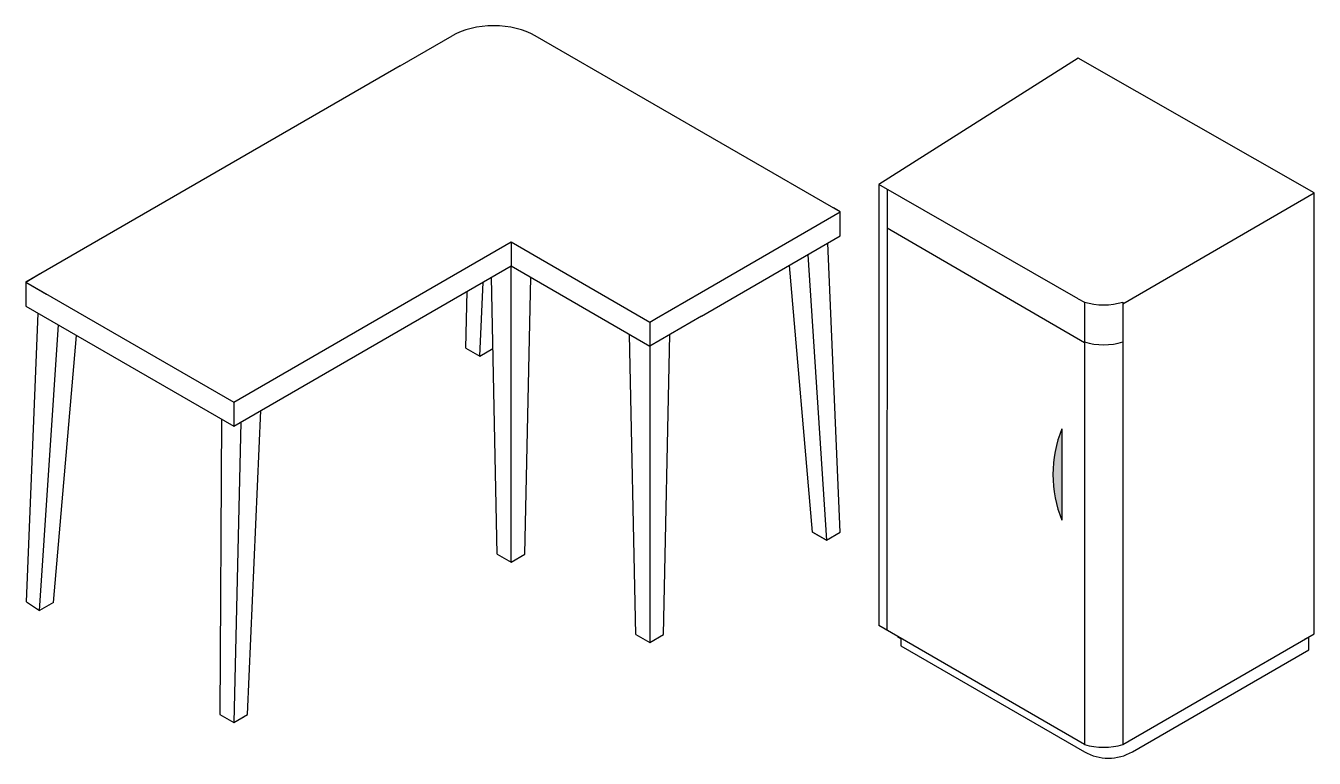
# Model space of a CAD drawing. Header units: inches. Extents: x -9463 to -3695, y -4045 to 9908.
# Drawn here: x -7543 to -6738, y -3644 to -3186 of the extents above; entities that cross this region are included whole.
import ezdxf

# ---------------------------------------------------------------- set-up
doc = ezdxf.new("R2010")
doc.units = ezdxf.units.IN
doc.header["$MEASUREMENT"] = 0

msp = doc.modelspace()

# ---------------------------------------------------------------- hatches: boundary and pattern name
at = {"true_color": 0xc7c8ca, "transparency": 33554669}
h = msp.add_hatch(color=9, dxfattribs=at)
h.dxf.hatch_style = 1
h.paths.add_polyline_path([(-6895.84943, -3437.94774, 0.197836875), (-6895.84943, -3494.94774)])

# ---------------------------------------------------------------- linework, layer by layer
at = {"color": 9, "lineweight": 30, "true_color": 0xc7c8ca}
for p, q in [((-7309.20609, -3211.26439), (-7276.75093, -3192.52639)), ((-7034.26382, -3302.52639), (-7224.78941, -3192.52639)), ((-7309.20609, -3211.26439), (-7543.03295, -3346.26439)), ((-7120.86636, -3352.52639), (-7034.26382, -3302.52639)), ((-7034.26382, -3302.52639), (-7038.59394, -3300.02639)), ((-7034.26382, -3317.52639), (-7034.26382, -3302.52639)), ((-7413.12913, -3421.26439), (-7239.92405, -3321.26439)), ((-7239.92405, -3321.26439), (-7153.32151, -3371.26439)), ((-7239.92405, -3321.26439), (-7239.92405, -3336.26439)), ((-7120.86636, -3367.52639), (-7034.26382, -3317.52639)), ((-7034.26382, -3502.52639), (-7042.07917, -3322.03859)), ((-7054.6471, -3329.29469), (-7042.92407, -3507.52639)), ((-7413.12913, -3436.26439), (-7239.92405, -3336.26439)), ((-7239.92405, -3336.26439), (-7153.32151, -3386.26439)), ((-7239.92405, -3521.26439), (-7239.92405, -3336.26439)), ((-7051.58433, -3502.52639), (-7066.01808, -3335.85973)), ((-7543.03295, -3346.26439), (-7534.37269, -3341.26439)), ((-7543.03295, -3346.26439), (-7413.12913, -3421.26439)), ((-7543.03295, -3346.26439), (-7530.04256, -3353.76439)), ((-7543.03295, -3346.26439), (-7543.03295, -3361.26439)), ((-7259.43042, -3392.52639), (-7257.37931, -3346.34218)), ((-7248.58431, -3516.26439), (-7252.19275, -3343.34772)), ((-7231.2638, -3516.26439), (-7227.65536, -3343.34772)), ((-7268.09068, -3387.52639), (-7267.31347, -3352.07768)), ((-7148.99139, -3368.76439), (-7120.86636, -3352.52639)), ((-7543.03295, -3361.26439), (-7413.12913, -3436.26439)), ((-7542.50235, -3545.95805), (-7535.19958, -3365.78698)), ((-7120.86636, -3367.52639), (-7153.32151, -3386.26439)), ((-7153.32151, -3371.26439), (-7148.99139, -3368.76439)), ((-7153.32151, -3371.26439), (-7153.32151, -3386.26439)), ((-7534.37269, -3551.26439), (-7522.6855, -3373.01199)), ((-7525.71244, -3546.26439), (-7511.3151, -3379.57669)), ((-7161.98177, -3566.26439), (-7165.88944, -3379.00829)), ((-7144.66126, -3566.26439), (-7140.75358, -3379.00829)), ((-7268.09068, -3387.52639), (-7259.43042, -3392.52639)), ((-7259.43042, -3392.52639), (-7251.26486, -3387.81201)), ((-7153.32151, -3386.26439), (-7153.32151, -3571.26439)), ((-7413.12913, -3421.26439), (-7413.12913, -3436.26439)), ((-7404.46888, -3616.26439), (-7396.1751, -3426.47597)), ((-7420.8215, -3431.8232), (-7421.78939, -3616.26439)), ((-7408.67261, -3433.69141), (-7413.12913, -3621.26439)), ((-7051.58433, -3502.52639), (-7042.92407, -3507.52639)), ((-7042.92407, -3507.52639), (-7051.58433, -3502.52639)), ((-7042.92407, -3507.52639), (-7034.26382, -3502.52639)), ((-7248.58431, -3516.26439), (-7239.92405, -3521.26439)), ((-7239.92405, -3521.26439), (-7231.2638, -3516.26439)), ((-7542.50235, -3545.95805), (-7534.37269, -3551.26439)), ((-7525.71244, -3546.26439), (-7534.37269, -3551.26439)), ((-7161.98177, -3566.26439), (-7153.32151, -3571.26439)), ((-7153.32151, -3571.26439), (-7144.66126, -3566.26439)), ((-7421.78939, -3616.26439), (-7413.12913, -3621.26439)), ((-7413.12913, -3621.26439), (-7404.46888, -3616.26439)), ((-7413.12913, -3621.26439), (-7406.63394, -3617.51439))]:
    msp.add_line(p, q, dxfattribs=at)
for p, q in [((-6885.69485, -3206.50636), (-7010.21487, -3285.30288)), ((-6738.24608, -3290.69774), (-6885.69485, -3206.50636)), ((-6885.63063, -3356.7347), (-7010.21487, -3285.30288)), ((-7010.21487, -3285.30288), (-7010.21487, -3560.79057)), ((-7004.91407, -3288.34215), (-7005.1296, -3563.72655)), ((-6857.77087, -3359.94774), (-6738.24608, -3290.69774)), ((-6738.24608, -3565.94008), (-6738.24608, -3290.69774)), ((-7004.93294, -3312.44574), (-6881.77087, -3383.94774)), ((-6885.63063, -3356.7347), (-6881.77087, -3358.94774)), ((-6881.77087, -3358.94774), (-6881.77087, -3634.94774)), ((-6857.77087, -3358.76742), (-6857.77087, -3359.94774)), ((-6857.77087, -3359.94774), (-6857.77087, -3634.94774)), ((-6895.84943, -3437.94774), (-6895.84943, -3494.94774)), ((-6881.77087, -3634.94774), (-7010.21487, -3560.79057)), ((-6998.63441, -3567.47655), (-6996.46935, -3568.72655)), ((-6996.46935, -3568.72655), (-6996.46935, -3573.35481)), ((-6857.77087, -3634.94774), (-6738.24608, -3565.94008)), ((-6741.70355, -3567.93625), (-6744.08512, -3569.31125)), ((-6741.69691, -3575.94774), (-6741.70355, -3567.93625)), ((-6996.46935, -3573.35481), (-6881.83758, -3639.53749)), ((-6996.46935, -3573.35481), (-6881.83758, -3639.53749)), ((-6996.46935, -3573.35481), (-6881.83758, -3639.53749)), ((-6996.46935, -3573.35481), (-6881.83758, -3639.53749)), ((-6851.83758, -3639.53749), (-6741.69691, -3575.94774))]:
    msp.add_line(p, q)
for centre, radius, start, end in [((-6869.77087, -3319.70982), 40.85947, 252.9210257, 287.0789743), ((-6869.77087, -3344.61772), 40.85947, 252.9210257, 287.0789743), ((-6826.63957, -3466.44774), 74.84821, 157.61857605, 202.38142395), ((-6869.77087, -3595.89014), 40.85947, 252.9210257, 287.0789743), ((-6866.83758, -3613.55673), 30, 240, 300)]:
    msp.add_arc(centre, radius, start, end)
msp.add_ellipse((-7250.77017, -3207.52639), major_axis=(-36.74235, 0), ratio=0.577350269, start_param=3.926990817, end_param=5.497787144, dxfattribs=at)

doc.saveas('drawing.dxf')
